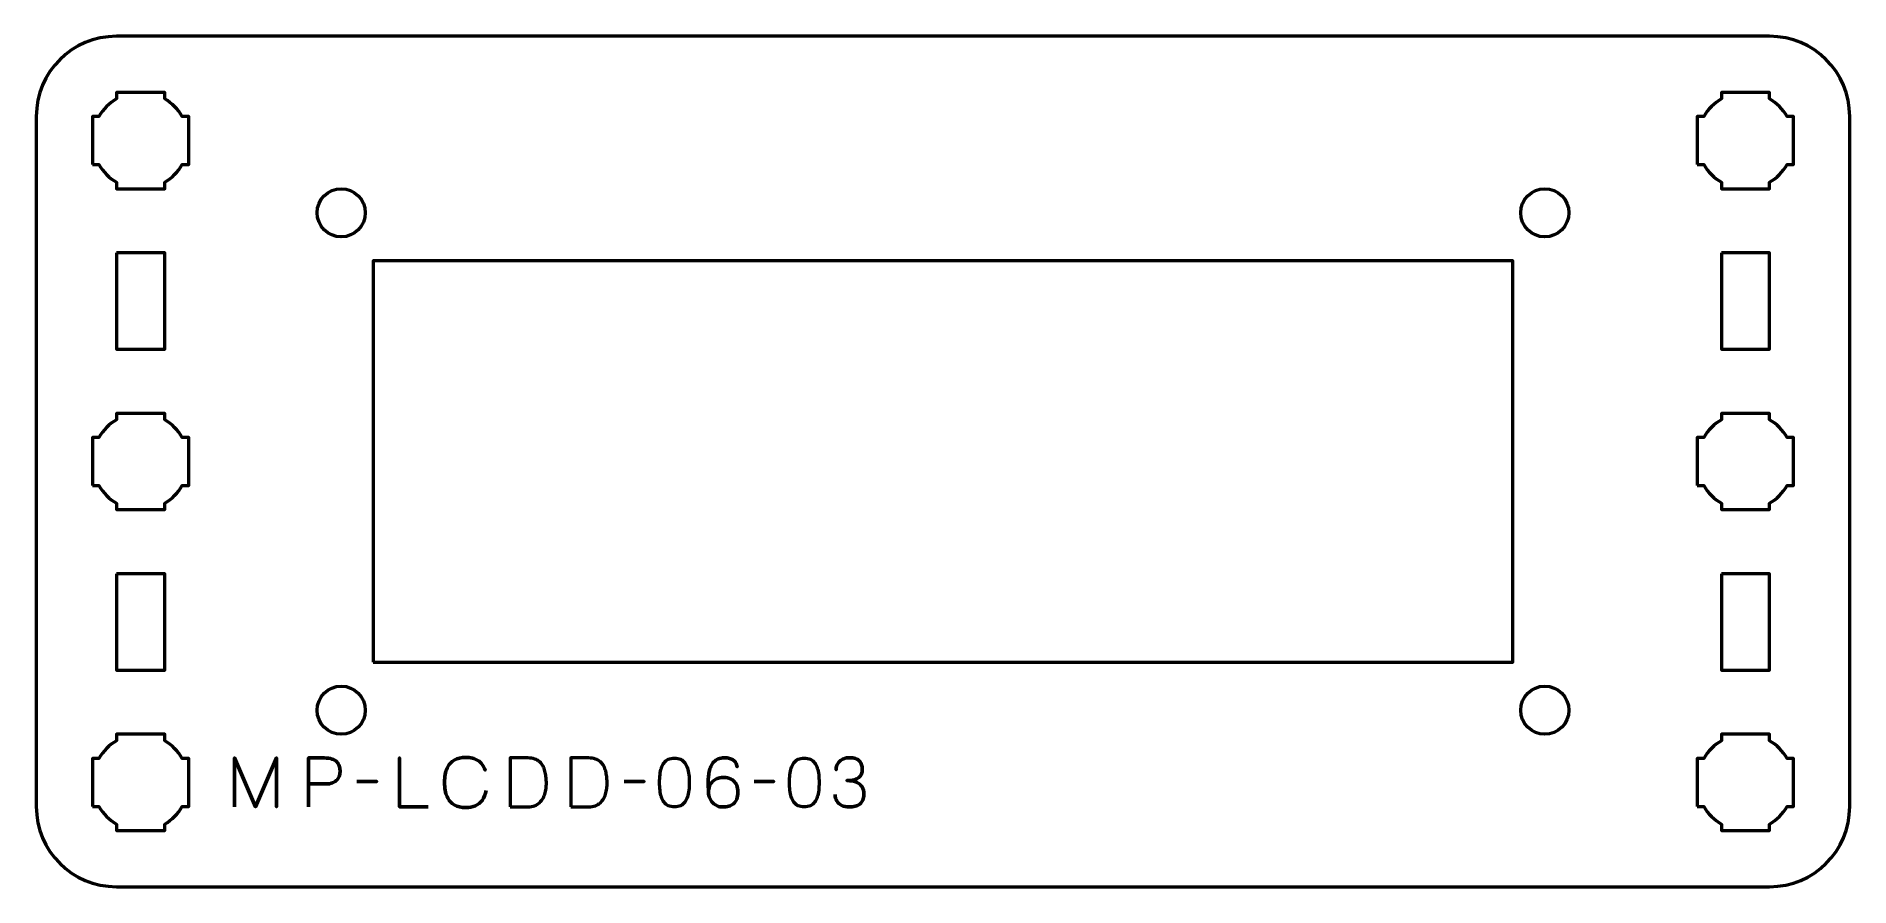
# Model space of a CAD drawing. Header units: centimetres. Extents: x -16.2 to -4.8, y -17.5 to -12.2.
import ezdxf

# ---------------------------------------------------------------- set-up
doc = ezdxf.new("R2010")
doc.units = ezdxf.units.CM
doc.header["$MEASUREMENT"] = 0
doc.layers.add('Layer 1', color=7, linetype='Continuous')

msp = doc.modelspace()

# ---------------------------------------------------------------- linework, layer by layer
at = {"layer": 'Layer 1', "color": 250, "lineweight": 53}
msp.add_lwpolyline([(-14.05002, -16.10001), (-6.95002, -16.10001), (-6.95002, -13.60001), (-14.05002, -13.60001), (-14.05002, -16.10001)], close=True, dxfattribs=at)
for centre in [(-14.25, -13.3), (-14.25, -13.3), (-6.75, -13.3), (-14.25, -16.4), (-14.25, -16.4), (-6.75, -16.4)]:
    msp.add_ellipse(centre, major_axis=(0, 0.15), ratio=1, dxfattribs=at)
at = {"layer": 'Layer 1', "lineweight": 53}
for points, knots in [([(-15.64992, -12.19997), (-15.64992, -12.19997), (-5.34994, -12.19997), (-5.34994, -12.19997), (-5.34994, -12.19997), (-5.07294, -12.19997), (-4.84998, -12.42306), (-4.84998, -12.70006), (-4.84998, -12.70006), (-4.84998, -12.70006), (-4.84998, -16.99993), (-4.84998, -16.99993), (-4.84998, -16.99993), (-4.84998, -17.27707), (-5.07294, -17.50003), (-5.34994, -17.50003), (-5.34994, -17.50003), (-5.34994, -17.50003), (-15.64992, -17.50003), (-15.64992, -17.50003), (-15.64992, -17.50003), (-15.92692, -17.50003), (-16.15002, -17.27707), (-16.15002, -16.99993), (-16.15002, -16.99993), (-16.15002, -16.99993), (-16.15002, -12.70006), (-16.15002, -12.70006), (-16.15002, -12.70006), (-16.15002, -12.42306), (-15.92692, -12.19997), (-15.64992, -12.19997)], [0, 0, 0, 0, 0.125, 0.125, 0.125, 0.125, 0.25, 0.25, 0.25, 0.25, 0.375, 0.375, 0.375, 0.375, 0.5, 0.5, 0.5, 0.5, 0.625, 0.625, 0.625, 0.625, 0.75, 0.75, 0.75, 0.75, 0.875, 0.875, 0.875, 0.875, 1, 1, 1, 1]), ([(-15.79992, -13.00001), (-15.79992, -13.00001), (-15.79992, -12.85543), (-15.79992, -12.85543), (-15.79992, -12.85543), (-15.79992, -12.85543), (-15.79999, -12.85), (-15.79999, -12.85), (-15.79999, -12.85), (-15.79999, -12.85), (-15.79992, -12.84458), (-15.79992, -12.84458), (-15.79992, -12.84458), (-15.79992, -12.84458), (-15.79992, -12.70001), (-15.79992, -12.70001), (-15.79992, -12.70001), (-15.79992, -12.70001), (-15.75984, -12.70001), (-15.75984, -12.70001), (-15.75984, -12.70001), (-15.73349, -12.65444), (-15.69549, -12.61646), (-15.64992, -12.59011), (-15.64992, -12.59011), (-15.64992, -12.59011), (-15.64992, -12.55001), (-15.64992, -12.55001), (-15.64992, -12.55001), (-15.64992, -12.55001), (-15.50258, -12.55001), (-15.50258, -12.55001), (-15.50258, -12.55001), (-15.50258, -12.55001), (-15.49999, -12.54999), (-15.49999, -12.54999), (-15.49999, -12.54999), (-15.49999, -12.54999), (-15.49739, -12.55001), (-15.49739, -12.55001), (-15.49739, -12.55001), (-15.49739, -12.55001), (-15.34992, -12.55001), (-15.34992, -12.55001), (-15.34992, -12.55001), (-15.34992, -12.55001), (-15.34992, -12.59017), (-15.34992, -12.59017), (-15.34992, -12.59017), (-15.3044, -12.61652), (-15.26644, -12.65448), (-15.24012, -12.70001), (-15.24012, -12.70001), (-15.24012, -12.70001), (-15.19991, -12.70001), (-15.19991, -12.70001), (-15.19991, -12.70001), (-15.19991, -12.70001), (-15.19991, -13.00001), (-15.19991, -13.00001), (-15.19991, -13.00001), (-15.19991, -13.00001), (-15.2401, -13.00001), (-15.2401, -13.00001), (-15.2401, -13.00001), (-15.26642, -13.04555), (-15.30439, -13.08351), (-15.34992, -13.10985), (-15.34992, -13.10985), (-15.34992, -13.10985), (-15.34992, -13.15002), (-15.34992, -13.15002), (-15.34992, -13.15002), (-15.34992, -13.15002), (-15.64992, -13.15002), (-15.64992, -13.15002), (-15.64992, -13.15002), (-15.64992, -13.15002), (-15.64992, -13.1099), (-15.64992, -13.1099), (-15.64992, -13.1099), (-15.6955, -13.08356), (-15.7335, -13.04558), (-15.75986, -13.00001), (-15.75986, -13.00001), (-15.75986, -13.00001), (-15.79992, -13.00001), (-15.79992, -13.00001)], [0, 0, 0, 0, 0.04545455, 0.04545455, 0.04545455, 0.04545455, 0.09090909, 0.09090909, 0.09090909, 0.09090909, 0.13636364, 0.13636364, 0.13636364, 0.13636364, 0.18181818, 0.18181818, 0.18181818, 0.18181818, 0.22727273, 0.22727273, 0.22727273, 0.22727273, 0.27272727, 0.27272727, 0.27272727, 0.27272727, 0.31818182, 0.31818182, 0.31818182, 0.31818182, 0.36363636, 0.36363636, 0.36363636, 0.36363636, 0.40909091, 0.40909091, 0.40909091, 0.40909091, 0.45454545, 0.45454545, 0.45454545, 0.45454545, 0.5, 0.5, 0.5, 0.5, 0.54545455, 0.54545455, 0.54545455, 0.54545455, 0.59090909, 0.59090909, 0.59090909, 0.59090909, 0.63636364, 0.63636364, 0.63636364, 0.63636364, 0.68181818, 0.68181818, 0.68181818, 0.68181818, 0.72727273, 0.72727273, 0.72727273, 0.72727273, 0.77272727, 0.77272727, 0.77272727, 0.77272727, 0.81818182, 0.81818182, 0.81818182, 0.81818182, 0.86363636, 0.86363636, 0.86363636, 0.86363636, 0.90909091, 0.90909091, 0.90909091, 0.90909091, 0.95454545, 0.95454545, 0.95454545, 0.95454545, 1, 1, 1, 1]), ([(-5.79992, -13.00001), (-5.79992, -13.00001), (-5.79992, -12.85543), (-5.79992, -12.85543), (-5.79992, -12.85543), (-5.79992, -12.85543), (-5.79999, -12.85), (-5.79999, -12.85), (-5.79999, -12.85), (-5.79999, -12.85), (-5.79992, -12.84458), (-5.79992, -12.84458), (-5.79992, -12.84458), (-5.79992, -12.84458), (-5.79992, -12.70001), (-5.79992, -12.70001), (-5.79992, -12.70001), (-5.79992, -12.70001), (-5.75984, -12.70001), (-5.75984, -12.70001), (-5.75984, -12.70001), (-5.73349, -12.65444), (-5.69549, -12.61646), (-5.64992, -12.59011), (-5.64992, -12.59011), (-5.64992, -12.59011), (-5.64992, -12.55001), (-5.64992, -12.55001), (-5.64992, -12.55001), (-5.64992, -12.55001), (-5.50258, -12.55001), (-5.50258, -12.55001), (-5.50258, -12.55001), (-5.50258, -12.55001), (-5.49999, -12.54999), (-5.49999, -12.54999), (-5.49999, -12.54999), (-5.49999, -12.54999), (-5.49739, -12.55001), (-5.49739, -12.55001), (-5.49739, -12.55001), (-5.49739, -12.55001), (-5.34992, -12.55001), (-5.34992, -12.55001), (-5.34992, -12.55001), (-5.34992, -12.55001), (-5.34992, -12.59017), (-5.34992, -12.59017), (-5.34992, -12.59017), (-5.3044, -12.61652), (-5.26644, -12.65448), (-5.24012, -12.70001), (-5.24012, -12.70001), (-5.24012, -12.70001), (-5.19991, -12.70001), (-5.19991, -12.70001), (-5.19991, -12.70001), (-5.19991, -12.70001), (-5.19991, -13.00001), (-5.19991, -13.00001), (-5.19991, -13.00001), (-5.19991, -13.00001), (-5.2401, -13.00001), (-5.2401, -13.00001), (-5.2401, -13.00001), (-5.26642, -13.04555), (-5.30439, -13.08351), (-5.34992, -13.10985), (-5.34992, -13.10985), (-5.34992, -13.10985), (-5.34992, -13.15002), (-5.34992, -13.15002), (-5.34992, -13.15002), (-5.34992, -13.15002), (-5.64992, -13.15002), (-5.64992, -13.15002), (-5.64992, -13.15002), (-5.64992, -13.15002), (-5.64992, -13.1099), (-5.64992, -13.1099), (-5.64992, -13.1099), (-5.6955, -13.08356), (-5.7335, -13.04558), (-5.75986, -13.00001), (-5.75986, -13.00001), (-5.75986, -13.00001), (-5.79992, -13.00001), (-5.79992, -13.00001)], [0, 0, 0, 0, 0.04545455, 0.04545455, 0.04545455, 0.04545455, 0.09090909, 0.09090909, 0.09090909, 0.09090909, 0.13636364, 0.13636364, 0.13636364, 0.13636364, 0.18181818, 0.18181818, 0.18181818, 0.18181818, 0.22727273, 0.22727273, 0.22727273, 0.22727273, 0.27272727, 0.27272727, 0.27272727, 0.27272727, 0.31818182, 0.31818182, 0.31818182, 0.31818182, 0.36363636, 0.36363636, 0.36363636, 0.36363636, 0.40909091, 0.40909091, 0.40909091, 0.40909091, 0.45454545, 0.45454545, 0.45454545, 0.45454545, 0.5, 0.5, 0.5, 0.5, 0.54545455, 0.54545455, 0.54545455, 0.54545455, 0.59090909, 0.59090909, 0.59090909, 0.59090909, 0.63636364, 0.63636364, 0.63636364, 0.63636364, 0.68181818, 0.68181818, 0.68181818, 0.68181818, 0.72727273, 0.72727273, 0.72727273, 0.72727273, 0.77272727, 0.77272727, 0.77272727, 0.77272727, 0.81818182, 0.81818182, 0.81818182, 0.81818182, 0.86363636, 0.86363636, 0.86363636, 0.86363636, 0.90909091, 0.90909091, 0.90909091, 0.90909091, 0.95454545, 0.95454545, 0.95454545, 0.95454545, 1, 1, 1, 1]), ([(-15.64992, -13.55001), (-15.64992, -13.55001), (-15.34992, -13.55001), (-15.34992, -13.55001), (-15.34992, -13.55001), (-15.34992, -13.55001), (-15.34992, -14.15002), (-15.34992, -14.15002), (-15.34992, -14.15002), (-15.34992, -14.15002), (-15.64992, -14.15002), (-15.64992, -14.15002), (-15.64992, -14.15002), (-15.64992, -14.15002), (-15.64992, -13.55001), (-15.64992, -13.55001)], [0, 0, 0, 0, 0.25, 0.25, 0.25, 0.25, 0.5, 0.5, 0.5, 0.5, 0.75, 0.75, 0.75, 0.75, 1, 1, 1, 1]), ([(-5.64991, -13.55001), (-5.64991, -13.55001), (-5.3499, -13.55001), (-5.3499, -13.55001), (-5.3499, -13.55001), (-5.3499, -13.55001), (-5.3499, -14.15002), (-5.3499, -14.15002), (-5.3499, -14.15002), (-5.3499, -14.15002), (-5.64991, -14.15002), (-5.64991, -14.15002), (-5.64991, -14.15002), (-5.64991, -14.15002), (-5.64991, -13.55001), (-5.64991, -13.55001)], [0, 0, 0, 0, 0.25, 0.25, 0.25, 0.25, 0.5, 0.5, 0.5, 0.5, 0.75, 0.75, 0.75, 0.75, 1, 1, 1, 1]), ([(-15.79992, -15.00001), (-15.79992, -15.00001), (-15.79992, -14.85543), (-15.79992, -14.85543), (-15.79992, -14.85543), (-15.79992, -14.85543), (-15.79999, -14.85), (-15.79999, -14.85), (-15.79999, -14.85), (-15.79999, -14.85), (-15.79992, -14.84458), (-15.79992, -14.84458), (-15.79992, -14.84458), (-15.79992, -14.84458), (-15.79992, -14.70001), (-15.79992, -14.70001), (-15.79992, -14.70001), (-15.79992, -14.70001), (-15.75984, -14.70001), (-15.75984, -14.70001), (-15.75984, -14.70001), (-15.73349, -14.65444), (-15.69549, -14.61646), (-15.64992, -14.59011), (-15.64992, -14.59011), (-15.64992, -14.59011), (-15.64992, -14.55001), (-15.64992, -14.55001), (-15.64992, -14.55001), (-15.64992, -14.55001), (-15.50258, -14.55001), (-15.50258, -14.55001), (-15.50258, -14.55001), (-15.50258, -14.55001), (-15.49999, -14.54999), (-15.49999, -14.54999), (-15.49999, -14.54999), (-15.49999, -14.54999), (-15.49739, -14.55001), (-15.49739, -14.55001), (-15.49739, -14.55001), (-15.49739, -14.55001), (-15.34992, -14.55001), (-15.34992, -14.55001), (-15.34992, -14.55001), (-15.34992, -14.55001), (-15.34992, -14.59017), (-15.34992, -14.59017), (-15.34992, -14.59017), (-15.3044, -14.61652), (-15.26644, -14.65448), (-15.24012, -14.70001), (-15.24012, -14.70001), (-15.24012, -14.70001), (-15.19991, -14.70001), (-15.19991, -14.70001), (-15.19991, -14.70001), (-15.19991, -14.70001), (-15.19991, -15.00001), (-15.19991, -15.00001), (-15.19991, -15.00001), (-15.19991, -15.00001), (-15.2401, -15.00001), (-15.2401, -15.00001), (-15.2401, -15.00001), (-15.26642, -15.04555), (-15.30439, -15.08351), (-15.34992, -15.10985), (-15.34992, -15.10985), (-15.34992, -15.10985), (-15.34992, -15.15002), (-15.34992, -15.15002), (-15.34992, -15.15002), (-15.34992, -15.15002), (-15.64992, -15.15002), (-15.64992, -15.15002), (-15.64992, -15.15002), (-15.64992, -15.15002), (-15.64992, -15.1099), (-15.64992, -15.1099), (-15.64992, -15.1099), (-15.6955, -15.08356), (-15.7335, -15.04558), (-15.75986, -15.00001), (-15.75986, -15.00001), (-15.75986, -15.00001), (-15.79992, -15.00001), (-15.79992, -15.00001)], [0, 0, 0, 0, 0.04545455, 0.04545455, 0.04545455, 0.04545455, 0.09090909, 0.09090909, 0.09090909, 0.09090909, 0.13636364, 0.13636364, 0.13636364, 0.13636364, 0.18181818, 0.18181818, 0.18181818, 0.18181818, 0.22727273, 0.22727273, 0.22727273, 0.22727273, 0.27272727, 0.27272727, 0.27272727, 0.27272727, 0.31818182, 0.31818182, 0.31818182, 0.31818182, 0.36363636, 0.36363636, 0.36363636, 0.36363636, 0.40909091, 0.40909091, 0.40909091, 0.40909091, 0.45454545, 0.45454545, 0.45454545, 0.45454545, 0.5, 0.5, 0.5, 0.5, 0.54545455, 0.54545455, 0.54545455, 0.54545455, 0.59090909, 0.59090909, 0.59090909, 0.59090909, 0.63636364, 0.63636364, 0.63636364, 0.63636364, 0.68181818, 0.68181818, 0.68181818, 0.68181818, 0.72727273, 0.72727273, 0.72727273, 0.72727273, 0.77272727, 0.77272727, 0.77272727, 0.77272727, 0.81818182, 0.81818182, 0.81818182, 0.81818182, 0.86363636, 0.86363636, 0.86363636, 0.86363636, 0.90909091, 0.90909091, 0.90909091, 0.90909091, 0.95454545, 0.95454545, 0.95454545, 0.95454545, 1, 1, 1, 1]), ([(-5.79992, -15.00001), (-5.79992, -15.00001), (-5.79992, -14.85543), (-5.79992, -14.85543), (-5.79992, -14.85543), (-5.79992, -14.85543), (-5.79999, -14.85), (-5.79999, -14.85), (-5.79999, -14.85), (-5.79999, -14.85), (-5.79992, -14.84458), (-5.79992, -14.84458), (-5.79992, -14.84458), (-5.79992, -14.84458), (-5.79992, -14.70001), (-5.79992, -14.70001), (-5.79992, -14.70001), (-5.79992, -14.70001), (-5.75984, -14.70001), (-5.75984, -14.70001), (-5.75984, -14.70001), (-5.73349, -14.65444), (-5.69549, -14.61646), (-5.64992, -14.59011), (-5.64992, -14.59011), (-5.64992, -14.59011), (-5.64992, -14.55001), (-5.64992, -14.55001), (-5.64992, -14.55001), (-5.64992, -14.55001), (-5.50258, -14.55001), (-5.50258, -14.55001), (-5.50258, -14.55001), (-5.50258, -14.55001), (-5.49999, -14.54999), (-5.49999, -14.54999), (-5.49999, -14.54999), (-5.49999, -14.54999), (-5.49739, -14.55001), (-5.49739, -14.55001), (-5.49739, -14.55001), (-5.49739, -14.55001), (-5.34992, -14.55001), (-5.34992, -14.55001), (-5.34992, -14.55001), (-5.34992, -14.55001), (-5.34992, -14.59017), (-5.34992, -14.59017), (-5.34992, -14.59017), (-5.3044, -14.61652), (-5.26644, -14.65448), (-5.24012, -14.70001), (-5.24012, -14.70001), (-5.24012, -14.70001), (-5.19991, -14.70001), (-5.19991, -14.70001), (-5.19991, -14.70001), (-5.19991, -14.70001), (-5.19991, -15.00001), (-5.19991, -15.00001), (-5.19991, -15.00001), (-5.19991, -15.00001), (-5.2401, -15.00001), (-5.2401, -15.00001), (-5.2401, -15.00001), (-5.26642, -15.04555), (-5.30439, -15.08351), (-5.34992, -15.10985), (-5.34992, -15.10985), (-5.34992, -15.10985), (-5.34992, -15.15002), (-5.34992, -15.15002), (-5.34992, -15.15002), (-5.34992, -15.15002), (-5.64992, -15.15002), (-5.64992, -15.15002), (-5.64992, -15.15002), (-5.64992, -15.15002), (-5.64992, -15.1099), (-5.64992, -15.1099), (-5.64992, -15.1099), (-5.6955, -15.08356), (-5.7335, -15.04558), (-5.75986, -15.00001), (-5.75986, -15.00001), (-5.75986, -15.00001), (-5.79992, -15.00001), (-5.79992, -15.00001)], [0, 0, 0, 0, 0.04545455, 0.04545455, 0.04545455, 0.04545455, 0.09090909, 0.09090909, 0.09090909, 0.09090909, 0.13636364, 0.13636364, 0.13636364, 0.13636364, 0.18181818, 0.18181818, 0.18181818, 0.18181818, 0.22727273, 0.22727273, 0.22727273, 0.22727273, 0.27272727, 0.27272727, 0.27272727, 0.27272727, 0.31818182, 0.31818182, 0.31818182, 0.31818182, 0.36363636, 0.36363636, 0.36363636, 0.36363636, 0.40909091, 0.40909091, 0.40909091, 0.40909091, 0.45454545, 0.45454545, 0.45454545, 0.45454545, 0.5, 0.5, 0.5, 0.5, 0.54545455, 0.54545455, 0.54545455, 0.54545455, 0.59090909, 0.59090909, 0.59090909, 0.59090909, 0.63636364, 0.63636364, 0.63636364, 0.63636364, 0.68181818, 0.68181818, 0.68181818, 0.68181818, 0.72727273, 0.72727273, 0.72727273, 0.72727273, 0.77272727, 0.77272727, 0.77272727, 0.77272727, 0.81818182, 0.81818182, 0.81818182, 0.81818182, 0.86363636, 0.86363636, 0.86363636, 0.86363636, 0.90909091, 0.90909091, 0.90909091, 0.90909091, 0.95454545, 0.95454545, 0.95454545, 0.95454545, 1, 1, 1, 1]), ([(-15.64992, -15.54998), (-15.64992, -15.54998), (-15.34992, -15.54998), (-15.34992, -15.54998), (-15.34992, -15.54998), (-15.34992, -15.54998), (-15.34992, -16.14998), (-15.34992, -16.14998), (-15.34992, -16.14998), (-15.34992, -16.14998), (-15.64992, -16.14998), (-15.64992, -16.14998), (-15.64992, -16.14998), (-15.64992, -16.14998), (-15.64992, -15.54998), (-15.64992, -15.54998)], [0, 0, 0, 0, 0.25, 0.25, 0.25, 0.25, 0.5, 0.5, 0.5, 0.5, 0.75, 0.75, 0.75, 0.75, 1, 1, 1, 1]), ([(-5.64991, -15.54998), (-5.64991, -15.54998), (-5.3499, -15.54998), (-5.3499, -15.54998), (-5.3499, -15.54998), (-5.3499, -15.54998), (-5.3499, -16.14998), (-5.3499, -16.14998), (-5.3499, -16.14998), (-5.3499, -16.14998), (-5.64991, -16.14998), (-5.64991, -16.14998), (-5.64991, -16.14998), (-5.64991, -16.14998), (-5.64991, -15.54998), (-5.64991, -15.54998)], [0, 0, 0, 0, 0.25, 0.25, 0.25, 0.25, 0.5, 0.5, 0.5, 0.5, 0.75, 0.75, 0.75, 0.75, 1, 1, 1, 1]), ([(-15.79992, -17.00001), (-15.79992, -17.00001), (-15.79992, -16.85543), (-15.79992, -16.85543), (-15.79992, -16.85543), (-15.79992, -16.85543), (-15.79999, -16.85), (-15.79999, -16.85), (-15.79999, -16.85), (-15.79999, -16.85), (-15.79992, -16.84458), (-15.79992, -16.84458), (-15.79992, -16.84458), (-15.79992, -16.84458), (-15.79992, -16.70001), (-15.79992, -16.70001), (-15.79992, -16.70001), (-15.79992, -16.70001), (-15.75984, -16.70001), (-15.75984, -16.70001), (-15.75984, -16.70001), (-15.73349, -16.65444), (-15.69549, -16.61646), (-15.64992, -16.59011), (-15.64992, -16.59011), (-15.64992, -16.59011), (-15.64992, -16.55001), (-15.64992, -16.55001), (-15.64992, -16.55001), (-15.64992, -16.55001), (-15.50258, -16.55001), (-15.50258, -16.55001), (-15.50258, -16.55001), (-15.50258, -16.55001), (-15.49999, -16.54999), (-15.49999, -16.54999), (-15.49999, -16.54999), (-15.49999, -16.54999), (-15.49739, -16.55001), (-15.49739, -16.55001), (-15.49739, -16.55001), (-15.49739, -16.55001), (-15.34992, -16.55001), (-15.34992, -16.55001), (-15.34992, -16.55001), (-15.34992, -16.55001), (-15.34992, -16.59017), (-15.34992, -16.59017), (-15.34992, -16.59017), (-15.3044, -16.61652), (-15.26644, -16.65448), (-15.24012, -16.70001), (-15.24012, -16.70001), (-15.24012, -16.70001), (-15.19991, -16.70001), (-15.19991, -16.70001), (-15.19991, -16.70001), (-15.19991, -16.70001), (-15.19991, -17.00001), (-15.19991, -17.00001), (-15.19991, -17.00001), (-15.19991, -17.00001), (-15.2401, -17.00001), (-15.2401, -17.00001), (-15.2401, -17.00001), (-15.26642, -17.04555), (-15.30439, -17.08351), (-15.34992, -17.10985), (-15.34992, -17.10985), (-15.34992, -17.10985), (-15.34992, -17.15002), (-15.34992, -17.15002), (-15.34992, -17.15002), (-15.34992, -17.15002), (-15.64992, -17.15002), (-15.64992, -17.15002), (-15.64992, -17.15002), (-15.64992, -17.15002), (-15.64992, -17.1099), (-15.64992, -17.1099), (-15.64992, -17.1099), (-15.6955, -17.08356), (-15.7335, -17.04558), (-15.75986, -17.00001), (-15.75986, -17.00001), (-15.75986, -17.00001), (-15.79992, -17.00001), (-15.79992, -17.00001)], [0, 0, 0, 0, 0.04545455, 0.04545455, 0.04545455, 0.04545455, 0.09090909, 0.09090909, 0.09090909, 0.09090909, 0.13636364, 0.13636364, 0.13636364, 0.13636364, 0.18181818, 0.18181818, 0.18181818, 0.18181818, 0.22727273, 0.22727273, 0.22727273, 0.22727273, 0.27272727, 0.27272727, 0.27272727, 0.27272727, 0.31818182, 0.31818182, 0.31818182, 0.31818182, 0.36363636, 0.36363636, 0.36363636, 0.36363636, 0.40909091, 0.40909091, 0.40909091, 0.40909091, 0.45454545, 0.45454545, 0.45454545, 0.45454545, 0.5, 0.5, 0.5, 0.5, 0.54545455, 0.54545455, 0.54545455, 0.54545455, 0.59090909, 0.59090909, 0.59090909, 0.59090909, 0.63636364, 0.63636364, 0.63636364, 0.63636364, 0.68181818, 0.68181818, 0.68181818, 0.68181818, 0.72727273, 0.72727273, 0.72727273, 0.72727273, 0.77272727, 0.77272727, 0.77272727, 0.77272727, 0.81818182, 0.81818182, 0.81818182, 0.81818182, 0.86363636, 0.86363636, 0.86363636, 0.86363636, 0.90909091, 0.90909091, 0.90909091, 0.90909091, 0.95454545, 0.95454545, 0.95454545, 0.95454545, 1, 1, 1, 1]), ([(-5.79992, -17.00001), (-5.79992, -17.00001), (-5.79992, -16.85543), (-5.79992, -16.85543), (-5.79992, -16.85543), (-5.79992, -16.85543), (-5.79999, -16.85), (-5.79999, -16.85), (-5.79999, -16.85), (-5.79999, -16.85), (-5.79992, -16.84458), (-5.79992, -16.84458), (-5.79992, -16.84458), (-5.79992, -16.84458), (-5.79992, -16.70001), (-5.79992, -16.70001), (-5.79992, -16.70001), (-5.79992, -16.70001), (-5.75984, -16.70001), (-5.75984, -16.70001), (-5.75984, -16.70001), (-5.73349, -16.65444), (-5.69549, -16.61646), (-5.64992, -16.59011), (-5.64992, -16.59011), (-5.64992, -16.59011), (-5.64992, -16.55001), (-5.64992, -16.55001), (-5.64992, -16.55001), (-5.64992, -16.55001), (-5.50258, -16.55001), (-5.50258, -16.55001), (-5.50258, -16.55001), (-5.50258, -16.55001), (-5.49999, -16.54999), (-5.49999, -16.54999), (-5.49999, -16.54999), (-5.49999, -16.54999), (-5.49739, -16.55001), (-5.49739, -16.55001), (-5.49739, -16.55001), (-5.49739, -16.55001), (-5.34992, -16.55001), (-5.34992, -16.55001), (-5.34992, -16.55001), (-5.34992, -16.55001), (-5.34992, -16.59017), (-5.34992, -16.59017), (-5.34992, -16.59017), (-5.3044, -16.61652), (-5.26644, -16.65448), (-5.24012, -16.70001), (-5.24012, -16.70001), (-5.24012, -16.70001), (-5.19991, -16.70001), (-5.19991, -16.70001), (-5.19991, -16.70001), (-5.19991, -16.70001), (-5.19991, -17.00001), (-5.19991, -17.00001), (-5.19991, -17.00001), (-5.19991, -17.00001), (-5.2401, -17.00001), (-5.2401, -17.00001), (-5.2401, -17.00001), (-5.26642, -17.04555), (-5.30439, -17.08351), (-5.34992, -17.10985), (-5.34992, -17.10985), (-5.34992, -17.10985), (-5.34992, -17.15002), (-5.34992, -17.15002), (-5.34992, -17.15002), (-5.34992, -17.15002), (-5.64992, -17.15002), (-5.64992, -17.15002), (-5.64992, -17.15002), (-5.64992, -17.15002), (-5.64992, -17.1099), (-5.64992, -17.1099), (-5.64992, -17.1099), (-5.6955, -17.08356), (-5.7335, -17.04558), (-5.75986, -17.00001), (-5.75986, -17.00001), (-5.75986, -17.00001), (-5.79992, -17.00001), (-5.79992, -17.00001)], [0, 0, 0, 0, 0.04545455, 0.04545455, 0.04545455, 0.04545455, 0.09090909, 0.09090909, 0.09090909, 0.09090909, 0.13636364, 0.13636364, 0.13636364, 0.13636364, 0.18181818, 0.18181818, 0.18181818, 0.18181818, 0.22727273, 0.22727273, 0.22727273, 0.22727273, 0.27272727, 0.27272727, 0.27272727, 0.27272727, 0.31818182, 0.31818182, 0.31818182, 0.31818182, 0.36363636, 0.36363636, 0.36363636, 0.36363636, 0.40909091, 0.40909091, 0.40909091, 0.40909091, 0.45454545, 0.45454545, 0.45454545, 0.45454545, 0.5, 0.5, 0.5, 0.5, 0.54545455, 0.54545455, 0.54545455, 0.54545455, 0.59090909, 0.59090909, 0.59090909, 0.59090909, 0.63636364, 0.63636364, 0.63636364, 0.63636364, 0.68181818, 0.68181818, 0.68181818, 0.68181818, 0.72727273, 0.72727273, 0.72727273, 0.72727273, 0.77272727, 0.77272727, 0.77272727, 0.77272727, 0.81818182, 0.81818182, 0.81818182, 0.81818182, 0.86363636, 0.86363636, 0.86363636, 0.86363636, 0.90909091, 0.90909091, 0.90909091, 0.90909091, 0.95454545, 0.95454545, 0.95454545, 0.95454545, 1, 1, 1, 1])]:
    msp.add_open_spline(points, degree=3, knots=knots, dxfattribs=at)
at = {"layer": 'Layer 1', "color": 202, "lineweight": 53}
for points, knots in [([(-14.91538, -17.00282), (-14.91538, -17.00282), (-14.91538, -16.6976), (-14.91538, -16.6976), (-14.91538, -16.6976), (-14.91538, -16.6976), (-14.78415, -17.00282), (-14.78415, -17.00282), (-14.78415, -17.00282), (-14.78415, -17.00282), (-14.65249, -16.6976), (-14.65249, -16.6976), (-14.65249, -16.6976), (-14.65249, -16.6976), (-14.65249, -17.00282), (-14.65249, -17.00282), (-14.65249, -17.00282), (-14.65249, -17.00282), (-14.65249, -16.6976), (-14.65249, -16.6976), (-14.65249, -16.6976), (-14.65249, -16.6976), (-14.78415, -17.00282), (-14.78415, -17.00282), (-14.78415, -17.00282), (-14.78415, -17.00282), (-14.91538, -16.6976), (-14.91538, -16.6976), (-14.91538, -16.6976), (-14.91538, -16.6976), (-14.91538, -17.00282), (-14.91538, -17.00282)], [0, 0, 0, 0, 0.125, 0.125, 0.125, 0.125, 0.25, 0.25, 0.25, 0.25, 0.375, 0.375, 0.375, 0.375, 0.5, 0.5, 0.5, 0.5, 0.625, 0.625, 0.625, 0.625, 0.75, 0.75, 0.75, 0.75, 0.875, 0.875, 0.875, 0.875, 1, 1, 1, 1]), ([(-14.45268, -17.00282), (-14.45268, -17.00282), (-14.45268, -16.6976), (-14.45268, -16.6976), (-14.45268, -16.6976), (-14.45268, -16.6976), (-14.35531, -16.6976), (-14.35531, -16.6976), (-14.35531, -16.6976), (-14.33584, -16.69767), (-14.31983, -16.69986), (-14.3072, -16.70409), (-14.3072, -16.70409), (-14.29464, -16.70825), (-14.28476, -16.71404), (-14.27763, -16.72138), (-14.27763, -16.72138), (-14.27051, -16.72864), (-14.26543, -16.73697), (-14.26232, -16.74635), (-14.26232, -16.74635), (-14.25929, -16.75574), (-14.25753, -16.76554), (-14.2571, -16.77592), (-14.2571, -16.77592), (-14.25661, -16.78629), (-14.25781, -16.79645), (-14.26063, -16.80632), (-14.26063, -16.80632), (-14.26352, -16.8162), (-14.26839, -16.82516), (-14.27538, -16.83321), (-14.27538, -16.83321), (-14.28229, -16.84125), (-14.29167, -16.84767), (-14.30346, -16.8524), (-14.30346, -16.8524), (-14.31524, -16.85719), (-14.32984, -16.85959), (-14.34727, -16.85973), (-14.34727, -16.85973), (-14.34727, -16.85973), (-14.45268, -16.85973), (-14.45268, -16.85973), (-14.45268, -16.85973), (-14.45268, -16.85973), (-14.34727, -16.85973), (-14.34727, -16.85973), (-14.34727, -16.85973), (-14.3302, -16.85959), (-14.31573, -16.85719), (-14.30402, -16.8524), (-14.30402, -16.8524), (-14.29224, -16.84767), (-14.28285, -16.84125), (-14.2758, -16.83321), (-14.2758, -16.83321), (-14.26881, -16.82516), (-14.2638, -16.8162), (-14.26084, -16.80632), (-14.26084, -16.80632), (-14.25788, -16.79645), (-14.25661, -16.78629), (-14.2571, -16.77592), (-14.2571, -16.77592), (-14.25753, -16.76554), (-14.25929, -16.75574), (-14.26246, -16.74635), (-14.26246, -16.74635), (-14.26557, -16.73697), (-14.27079, -16.72864), (-14.27792, -16.72138), (-14.27792, -16.72138), (-14.28511, -16.71404), (-14.29499, -16.70825), (-14.30755, -16.70409), (-14.30755, -16.70409), (-14.32018, -16.69986), (-14.33605, -16.69767), (-14.35531, -16.6976), (-14.35531, -16.6976), (-14.35531, -16.6976), (-14.45268, -16.6976), (-14.45268, -16.6976), (-14.45268, -16.6976), (-14.45268, -16.6976), (-14.45268, -17.00282), (-14.45268, -17.00282)], [0, 0, 0, 0, 0.04545455, 0.04545455, 0.04545455, 0.04545455, 0.09090909, 0.09090909, 0.09090909, 0.09090909, 0.13636364, 0.13636364, 0.13636364, 0.13636364, 0.18181818, 0.18181818, 0.18181818, 0.18181818, 0.22727273, 0.22727273, 0.22727273, 0.22727273, 0.27272727, 0.27272727, 0.27272727, 0.27272727, 0.31818182, 0.31818182, 0.31818182, 0.31818182, 0.36363636, 0.36363636, 0.36363636, 0.36363636, 0.40909091, 0.40909091, 0.40909091, 0.40909091, 0.45454545, 0.45454545, 0.45454545, 0.45454545, 0.5, 0.5, 0.5, 0.5, 0.54545455, 0.54545455, 0.54545455, 0.54545455, 0.59090909, 0.59090909, 0.59090909, 0.59090909, 0.63636364, 0.63636364, 0.63636364, 0.63636364, 0.68181818, 0.68181818, 0.68181818, 0.68181818, 0.72727273, 0.72727273, 0.72727273, 0.72727273, 0.77272727, 0.77272727, 0.77272727, 0.77272727, 0.81818182, 0.81818182, 0.81818182, 0.81818182, 0.86363636, 0.86363636, 0.86363636, 0.86363636, 0.90909091, 0.90909091, 0.90909091, 0.90909091, 0.95454545, 0.95454545, 0.95454545, 0.95454545, 1, 1, 1, 1]), ([(-13.70805, -17.00282), (-13.70805, -17.00282), (-13.88627, -17.00282), (-13.88627, -17.00282), (-13.88627, -17.00282), (-13.88627, -17.00282), (-13.88627, -16.6976), (-13.88627, -16.6976), (-13.88627, -16.6976), (-13.88627, -16.6976), (-13.88627, -17.00282), (-13.88627, -17.00282), (-13.88627, -17.00282), (-13.88627, -17.00282), (-13.70805, -17.00282), (-13.70805, -17.00282)], [0, 0, 0, 0, 0.25, 0.25, 0.25, 0.25, 0.5, 0.5, 0.5, 0.5, 0.75, 0.75, 0.75, 0.75, 1, 1, 1, 1]), ([(-13.34695, -16.90037), (-13.35147, -16.92457), (-13.35937, -16.94454), (-13.37045, -16.9602), (-13.37045, -16.9602), (-13.38159, -16.9758), (-13.39585, -16.98737), (-13.4132, -16.99492), (-13.4132, -16.99492), (-13.43049, -17.00247), (-13.45081, -17.00628), (-13.47395, -17.00621), (-13.47395, -17.00621), (-13.5021, -17.00628), (-13.52602, -17.00084), (-13.54564, -16.98977), (-13.54564, -16.98977), (-13.56525, -16.97876), (-13.58021, -16.96176), (-13.59051, -16.93869), (-13.59051, -16.93869), (-13.60081, -16.91561), (-13.60596, -16.88605), (-13.60603, -16.85), (-13.60603, -16.85), (-13.60596, -16.81409), (-13.60081, -16.78459), (-13.59051, -16.76152), (-13.59051, -16.76152), (-13.58021, -16.73845), (-13.56525, -16.72138), (-13.54564, -16.7103), (-13.54564, -16.7103), (-13.52602, -16.69922), (-13.5021, -16.69372), (-13.47395, -16.69379), (-13.47395, -16.69379), (-13.44382, -16.69372), (-13.41857, -16.70014), (-13.39825, -16.71305), (-13.39825, -16.71305), (-13.378, -16.72596), (-13.36311, -16.74593), (-13.35373, -16.77295), (-13.35373, -16.77295), (-13.36311, -16.74593), (-13.378, -16.72596), (-13.39825, -16.71305), (-13.39825, -16.71305), (-13.41857, -16.70014), (-13.44382, -16.69372), (-13.47395, -16.69379), (-13.47395, -16.69379), (-13.5021, -16.69372), (-13.52602, -16.69922), (-13.54564, -16.7103), (-13.54564, -16.7103), (-13.56525, -16.72138), (-13.58021, -16.73845), (-13.59051, -16.76152), (-13.59051, -16.76152), (-13.60081, -16.78459), (-13.60596, -16.81409), (-13.60603, -16.85), (-13.60603, -16.85), (-13.60596, -16.88605), (-13.60081, -16.91561), (-13.59051, -16.93869), (-13.59051, -16.93869), (-13.58021, -16.96176), (-13.56525, -16.97876), (-13.54564, -16.98977), (-13.54564, -16.98977), (-13.52602, -17.00084), (-13.5021, -17.00628), (-13.47395, -17.00621), (-13.47395, -17.00621), (-13.45081, -17.00628), (-13.43049, -17.00247), (-13.4132, -16.99492), (-13.4132, -16.99492), (-13.39585, -16.98737), (-13.38159, -16.9758), (-13.37045, -16.9602), (-13.37045, -16.9602), (-13.35937, -16.94454), (-13.35147, -16.92457), (-13.34695, -16.90037)], [0, 0, 0, 0, 0.04545455, 0.04545455, 0.04545455, 0.04545455, 0.09090909, 0.09090909, 0.09090909, 0.09090909, 0.13636364, 0.13636364, 0.13636364, 0.13636364, 0.18181818, 0.18181818, 0.18181818, 0.18181818, 0.22727273, 0.22727273, 0.22727273, 0.22727273, 0.27272727, 0.27272727, 0.27272727, 0.27272727, 0.31818182, 0.31818182, 0.31818182, 0.31818182, 0.36363636, 0.36363636, 0.36363636, 0.36363636, 0.40909091, 0.40909091, 0.40909091, 0.40909091, 0.45454545, 0.45454545, 0.45454545, 0.45454545, 0.5, 0.5, 0.5, 0.5, 0.54545455, 0.54545455, 0.54545455, 0.54545455, 0.59090909, 0.59090909, 0.59090909, 0.59090909, 0.63636364, 0.63636364, 0.63636364, 0.63636364, 0.68181818, 0.68181818, 0.68181818, 0.68181818, 0.72727273, 0.72727273, 0.72727273, 0.72727273, 0.77272727, 0.77272727, 0.77272727, 0.77272727, 0.81818182, 0.81818182, 0.81818182, 0.81818182, 0.86363636, 0.86363636, 0.86363636, 0.86363636, 0.90909091, 0.90909091, 0.90909091, 0.90909091, 0.95454545, 0.95454545, 0.95454545, 0.95454545, 1, 1, 1, 1]), ([(-13.19709, -17.00282), (-13.19709, -17.00282), (-13.19709, -16.6976), (-13.19709, -16.6976), (-13.19709, -16.6976), (-13.19709, -16.6976), (-13.08702, -16.6976), (-13.08702, -16.6976), (-13.08702, -16.6976), (-13.0703, -16.69767), (-13.05584, -16.69986), (-13.04363, -16.70416), (-13.04363, -16.70416), (-13.0315, -16.70846), (-13.0212, -16.71439), (-13.01287, -16.72187), (-13.01287, -16.72187), (-13.00448, -16.72942), (-12.9977, -16.7381), (-12.99241, -16.74783), (-12.99241, -16.74783), (-12.98712, -16.75764), (-12.98303, -16.76808), (-12.98013, -16.77916), (-12.98013, -16.77916), (-12.97724, -16.79017), (-12.9752, -16.80139), (-12.97393, -16.81274), (-12.97393, -16.81274), (-12.97266, -16.8241), (-12.97181, -16.83511), (-12.97146, -16.84576), (-12.97146, -16.84576), (-12.97096, -16.85642), (-12.97131, -16.86764), (-12.97244, -16.87942), (-12.97244, -16.87942), (-12.97357, -16.8912), (-12.97569, -16.90298), (-12.97886, -16.9147), (-12.97886, -16.9147), (-12.98197, -16.92641), (-12.98641, -16.93756), (-12.99213, -16.94807), (-12.99213, -16.94807), (-12.99777, -16.95865), (-13.00497, -16.96804), (-13.01358, -16.97622), (-13.01358, -16.97622), (-13.02226, -16.98441), (-13.03263, -16.9909), (-13.04476, -16.99562), (-13.04476, -16.99562), (-13.0569, -17.00035), (-13.07101, -17.00275), (-13.08702, -17.00282), (-13.08702, -17.00282), (-13.08702, -17.00282), (-13.19709, -17.00282), (-13.19709, -17.00282)], [0, 0, 0, 0, 0.06666667, 0.06666667, 0.06666667, 0.06666667, 0.13333333, 0.13333333, 0.13333333, 0.13333333, 0.2, 0.2, 0.2, 0.2, 0.26666667, 0.26666667, 0.26666667, 0.26666667, 0.33333333, 0.33333333, 0.33333333, 0.33333333, 0.4, 0.4, 0.4, 0.4, 0.46666667, 0.46666667, 0.46666667, 0.46666667, 0.53333333, 0.53333333, 0.53333333, 0.53333333, 0.6, 0.6, 0.6, 0.6, 0.66666667, 0.66666667, 0.66666667, 0.66666667, 0.73333333, 0.73333333, 0.73333333, 0.73333333, 0.8, 0.8, 0.8, 0.8, 0.86666667, 0.86666667, 0.86666667, 0.86666667, 0.93333333, 0.93333333, 0.93333333, 0.93333333, 1, 1, 1, 1]), ([(-13.19709, -17.00282), (-13.19709, -17.00282), (-13.19709, -16.6976), (-13.19709, -16.6976), (-13.19709, -16.6976), (-13.19709, -16.6976), (-13.08702, -16.6976), (-13.08702, -16.6976), (-13.08702, -16.6976), (-13.0703, -16.69767), (-13.05584, -16.69986), (-13.04363, -16.70416), (-13.04363, -16.70416), (-13.0315, -16.70846), (-13.0212, -16.71439), (-13.01287, -16.72187), (-13.01287, -16.72187), (-13.00448, -16.72942), (-12.9977, -16.7381), (-12.99241, -16.74783), (-12.99241, -16.74783), (-12.98712, -16.75764), (-12.98303, -16.76808), (-12.98013, -16.77916), (-12.98013, -16.77916), (-12.97724, -16.79017), (-12.9752, -16.80139), (-12.97393, -16.81274), (-12.97393, -16.81274), (-12.97266, -16.8241), (-12.97181, -16.83511), (-12.97146, -16.84576), (-12.97146, -16.84576), (-12.97096, -16.85642), (-12.97131, -16.86764), (-12.97244, -16.87942), (-12.97244, -16.87942), (-12.97357, -16.8912), (-12.97569, -16.90298), (-12.97886, -16.9147), (-12.97886, -16.9147), (-12.98197, -16.92641), (-12.98641, -16.93756), (-12.99213, -16.94807), (-12.99213, -16.94807), (-12.99777, -16.95865), (-13.00497, -16.96804), (-13.01358, -16.97622), (-13.01358, -16.97622), (-13.02226, -16.98441), (-13.03263, -16.9909), (-13.04476, -16.99562), (-13.04476, -16.99562), (-13.0569, -17.00035), (-13.07101, -17.00275), (-13.08702, -17.00282), (-13.08702, -17.00282), (-13.08702, -17.00282), (-13.19709, -17.00282), (-13.19709, -17.00282)], [0, 0, 0, 0, 0.06666667, 0.06666667, 0.06666667, 0.06666667, 0.13333333, 0.13333333, 0.13333333, 0.13333333, 0.2, 0.2, 0.2, 0.2, 0.26666667, 0.26666667, 0.26666667, 0.26666667, 0.33333333, 0.33333333, 0.33333333, 0.33333333, 0.4, 0.4, 0.4, 0.4, 0.46666667, 0.46666667, 0.46666667, 0.46666667, 0.53333333, 0.53333333, 0.53333333, 0.53333333, 0.6, 0.6, 0.6, 0.6, 0.66666667, 0.66666667, 0.66666667, 0.66666667, 0.73333333, 0.73333333, 0.73333333, 0.73333333, 0.8, 0.8, 0.8, 0.8, 0.86666667, 0.86666667, 0.86666667, 0.86666667, 0.93333333, 0.93333333, 0.93333333, 0.93333333, 1, 1, 1, 1]), ([(-12.81863, -17.00282), (-12.81863, -17.00282), (-12.81863, -16.6976), (-12.81863, -16.6976), (-12.81863, -16.6976), (-12.81863, -16.6976), (-12.70856, -16.6976), (-12.70856, -16.6976), (-12.70856, -16.6976), (-12.69184, -16.69767), (-12.67738, -16.69986), (-12.66517, -16.70416), (-12.66517, -16.70416), (-12.65304, -16.70846), (-12.64274, -16.71439), (-12.63441, -16.72187), (-12.63441, -16.72187), (-12.62602, -16.72942), (-12.61924, -16.7381), (-12.61395, -16.74783), (-12.61395, -16.74783), (-12.60866, -16.75764), (-12.60457, -16.76808), (-12.60167, -16.77916), (-12.60167, -16.77916), (-12.59878, -16.79017), (-12.59674, -16.80139), (-12.59547, -16.81274), (-12.59547, -16.81274), (-12.5942, -16.8241), (-12.59335, -16.83511), (-12.593, -16.84576), (-12.593, -16.84576), (-12.5925, -16.85642), (-12.59285, -16.86764), (-12.59398, -16.87942), (-12.59398, -16.87942), (-12.59511, -16.8912), (-12.59723, -16.90298), (-12.6004, -16.9147), (-12.6004, -16.9147), (-12.60351, -16.92641), (-12.60795, -16.93756), (-12.61367, -16.94807), (-12.61367, -16.94807), (-12.61931, -16.95865), (-12.62651, -16.96804), (-12.63512, -16.97622), (-12.63512, -16.97622), (-12.6438, -16.98441), (-12.65417, -16.9909), (-12.6663, -16.99562), (-12.6663, -16.99562), (-12.67844, -17.00035), (-12.69255, -17.00275), (-12.70856, -17.00282), (-12.70856, -17.00282), (-12.70856, -17.00282), (-12.81863, -17.00282), (-12.81863, -17.00282)], [0, 0, 0, 0, 0.06666667, 0.06666667, 0.06666667, 0.06666667, 0.13333333, 0.13333333, 0.13333333, 0.13333333, 0.2, 0.2, 0.2, 0.2, 0.26666667, 0.26666667, 0.26666667, 0.26666667, 0.33333333, 0.33333333, 0.33333333, 0.33333333, 0.4, 0.4, 0.4, 0.4, 0.46666667, 0.46666667, 0.46666667, 0.46666667, 0.53333333, 0.53333333, 0.53333333, 0.53333333, 0.6, 0.6, 0.6, 0.6, 0.66666667, 0.66666667, 0.66666667, 0.66666667, 0.73333333, 0.73333333, 0.73333333, 0.73333333, 0.8, 0.8, 0.8, 0.8, 0.86666667, 0.86666667, 0.86666667, 0.86666667, 0.93333333, 0.93333333, 0.93333333, 0.93333333, 1, 1, 1, 1]), ([(-12.81863, -17.00282), (-12.81863, -17.00282), (-12.81863, -16.6976), (-12.81863, -16.6976), (-12.81863, -16.6976), (-12.81863, -16.6976), (-12.70856, -16.6976), (-12.70856, -16.6976), (-12.70856, -16.6976), (-12.69184, -16.69767), (-12.67738, -16.69986), (-12.66517, -16.70416), (-12.66517, -16.70416), (-12.65304, -16.70846), (-12.64274, -16.71439), (-12.63441, -16.72187), (-12.63441, -16.72187), (-12.62602, -16.72942), (-12.61924, -16.7381), (-12.61395, -16.74783), (-12.61395, -16.74783), (-12.60866, -16.75764), (-12.60457, -16.76808), (-12.60167, -16.77916), (-12.60167, -16.77916), (-12.59878, -16.79017), (-12.59674, -16.80139), (-12.59547, -16.81274), (-12.59547, -16.81274), (-12.5942, -16.8241), (-12.59335, -16.83511), (-12.593, -16.84576), (-12.593, -16.84576), (-12.5925, -16.85642), (-12.59285, -16.86764), (-12.59398, -16.87942), (-12.59398, -16.87942), (-12.59511, -16.8912), (-12.59723, -16.90298), (-12.6004, -16.9147), (-12.6004, -16.9147), (-12.60351, -16.92641), (-12.60795, -16.93756), (-12.61367, -16.94807), (-12.61367, -16.94807), (-12.61931, -16.95865), (-12.62651, -16.96804), (-12.63512, -16.97622), (-12.63512, -16.97622), (-12.6438, -16.98441), (-12.65417, -16.9909), (-12.6663, -16.99562), (-12.6663, -16.99562), (-12.67844, -17.00035), (-12.69255, -17.00275), (-12.70856, -17.00282), (-12.70856, -17.00282), (-12.70856, -17.00282), (-12.81863, -17.00282), (-12.81863, -17.00282)], [0, 0, 0, 0, 0.06666667, 0.06666667, 0.06666667, 0.06666667, 0.13333333, 0.13333333, 0.13333333, 0.13333333, 0.2, 0.2, 0.2, 0.2, 0.26666667, 0.26666667, 0.26666667, 0.26666667, 0.33333333, 0.33333333, 0.33333333, 0.33333333, 0.4, 0.4, 0.4, 0.4, 0.46666667, 0.46666667, 0.46666667, 0.46666667, 0.53333333, 0.53333333, 0.53333333, 0.53333333, 0.6, 0.6, 0.6, 0.6, 0.66666667, 0.66666667, 0.66666667, 0.66666667, 0.73333333, 0.73333333, 0.73333333, 0.73333333, 0.8, 0.8, 0.8, 0.8, 0.86666667, 0.86666667, 0.86666667, 0.86666667, 0.93333333, 0.93333333, 0.93333333, 0.93333333, 1, 1, 1, 1]), ([(-12.17347, -17.00282), (-12.15866, -17.00275), (-12.14589, -17.00014), (-12.13523, -16.99506), (-12.13523, -16.99506), (-12.12465, -16.98998), (-12.11583, -16.98271), (-12.10878, -16.97347), (-12.10878, -16.97347), (-12.10179, -16.96416), (-12.09629, -16.95315), (-12.0922, -16.94045), (-12.0922, -16.94045), (-12.08817, -16.92775), (-12.08528, -16.91385), (-12.08366, -16.89861), (-12.08366, -16.89861), (-12.08196, -16.88337), (-12.08112, -16.86735), (-12.08119, -16.85042), (-12.08119, -16.85042), (-12.08112, -16.83356), (-12.08196, -16.81754), (-12.08366, -16.80237), (-12.08366, -16.80237), (-12.08528, -16.7872), (-12.08817, -16.77323), (-12.0922, -16.76053), (-12.0922, -16.76053), (-12.09629, -16.7479), (-12.10179, -16.7369), (-12.10878, -16.72751), (-12.10878, -16.72751), (-12.11583, -16.7182), (-12.12465, -16.71093), (-12.13523, -16.70585), (-12.13523, -16.70585), (-12.14589, -16.7007), (-12.15866, -16.69809), (-12.17347, -16.69802), (-12.17347, -16.69802), (-12.18829, -16.69809), (-12.20106, -16.7007), (-12.21172, -16.70585), (-12.21172, -16.70585), (-12.2223, -16.71093), (-12.23112, -16.7182), (-12.23817, -16.72751), (-12.23817, -16.72751), (-12.24516, -16.7369), (-12.25066, -16.7479), (-12.25475, -16.76053), (-12.25475, -16.76053), (-12.25878, -16.77323), (-12.26167, -16.7872), (-12.26329, -16.80237), (-12.26329, -16.80237), (-12.26498, -16.81754), (-12.26583, -16.83356), (-12.26576, -16.85042), (-12.26576, -16.85042), (-12.26583, -16.86735), (-12.26498, -16.88337), (-12.26329, -16.89861), (-12.26329, -16.89861), (-12.26167, -16.91385), (-12.25878, -16.92775), (-12.25475, -16.94045), (-12.25475, -16.94045), (-12.25066, -16.95315), (-12.24516, -16.96416), (-12.23817, -16.97347), (-12.23817, -16.97347), (-12.23112, -16.98271), (-12.2223, -16.98998), (-12.21172, -16.99506), (-12.21172, -16.99506), (-12.20106, -17.00014), (-12.18829, -17.00275), (-12.17347, -17.00282)], [0, 0, 0, 0, 0.05, 0.05, 0.05, 0.05, 0.1, 0.1, 0.1, 0.1, 0.15, 0.15, 0.15, 0.15, 0.2, 0.2, 0.2, 0.2, 0.25, 0.25, 0.25, 0.25, 0.3, 0.3, 0.3, 0.3, 0.35, 0.35, 0.35, 0.35, 0.4, 0.4, 0.4, 0.4, 0.45, 0.45, 0.45, 0.45, 0.5, 0.5, 0.5, 0.5, 0.55, 0.55, 0.55, 0.55, 0.6, 0.6, 0.6, 0.6, 0.65, 0.65, 0.65, 0.65, 0.7, 0.7, 0.7, 0.7, 0.75, 0.75, 0.75, 0.75, 0.8, 0.8, 0.8, 0.8, 0.85, 0.85, 0.85, 0.85, 0.9, 0.9, 0.9, 0.9, 0.95, 0.95, 0.95, 0.95, 1, 1, 1, 1]), ([(-12.17347, -17.00282), (-12.15866, -17.00275), (-12.14589, -17.00014), (-12.13523, -16.99506), (-12.13523, -16.99506), (-12.12465, -16.98998), (-12.11583, -16.98271), (-12.10878, -16.97347), (-12.10878, -16.97347), (-12.10179, -16.96416), (-12.09629, -16.95315), (-12.0922, -16.94045), (-12.0922, -16.94045), (-12.08817, -16.92775), (-12.08528, -16.91385), (-12.08366, -16.89861), (-12.08366, -16.89861), (-12.08196, -16.88337), (-12.08112, -16.86735), (-12.08119, -16.85042), (-12.08119, -16.85042), (-12.08112, -16.83356), (-12.08196, -16.81754), (-12.08366, -16.80237), (-12.08366, -16.80237), (-12.08528, -16.7872), (-12.08817, -16.77323), (-12.0922, -16.76053), (-12.0922, -16.76053), (-12.09629, -16.7479), (-12.10179, -16.7369), (-12.10878, -16.72751), (-12.10878, -16.72751), (-12.11583, -16.7182), (-12.12465, -16.71093), (-12.13523, -16.70585), (-12.13523, -16.70585), (-12.14589, -16.7007), (-12.15866, -16.69809), (-12.17347, -16.69802), (-12.17347, -16.69802), (-12.18829, -16.69809), (-12.20106, -16.7007), (-12.21172, -16.70585), (-12.21172, -16.70585), (-12.2223, -16.71093), (-12.23112, -16.7182), (-12.23817, -16.72751), (-12.23817, -16.72751), (-12.24516, -16.7369), (-12.25066, -16.7479), (-12.25475, -16.76053), (-12.25475, -16.76053), (-12.25878, -16.77323), (-12.26167, -16.7872), (-12.26329, -16.80237), (-12.26329, -16.80237), (-12.26498, -16.81754), (-12.26583, -16.83356), (-12.26576, -16.85042), (-12.26576, -16.85042), (-12.26583, -16.86735), (-12.26498, -16.88337), (-12.26329, -16.89861), (-12.26329, -16.89861), (-12.26167, -16.91385), (-12.25878, -16.92775), (-12.25475, -16.94045), (-12.25475, -16.94045), (-12.25066, -16.95315), (-12.24516, -16.96416), (-12.23817, -16.97347), (-12.23817, -16.97347), (-12.23112, -16.98271), (-12.2223, -16.98998), (-12.21172, -16.99506), (-12.21172, -16.99506), (-12.20106, -17.00014), (-12.18829, -17.00275), (-12.17347, -17.00282)], [0, 0, 0, 0, 0.05, 0.05, 0.05, 0.05, 0.1, 0.1, 0.1, 0.1, 0.15, 0.15, 0.15, 0.15, 0.2, 0.2, 0.2, 0.2, 0.25, 0.25, 0.25, 0.25, 0.3, 0.3, 0.3, 0.3, 0.35, 0.35, 0.35, 0.35, 0.4, 0.4, 0.4, 0.4, 0.45, 0.45, 0.45, 0.45, 0.5, 0.5, 0.5, 0.5, 0.55, 0.55, 0.55, 0.55, 0.6, 0.6, 0.6, 0.6, 0.65, 0.65, 0.65, 0.65, 0.7, 0.7, 0.7, 0.7, 0.75, 0.75, 0.75, 0.75, 0.8, 0.8, 0.8, 0.8, 0.85, 0.85, 0.85, 0.85, 0.9, 0.9, 0.9, 0.9, 0.95, 0.95, 0.95, 0.95, 1, 1, 1, 1]), ([(-11.96096, -16.91096), (-11.96089, -16.89713), (-11.95864, -16.88464), (-11.95412, -16.87335), (-11.95412, -16.87335), (-11.94968, -16.86213), (-11.9434, -16.85247), (-11.93528, -16.84435), (-11.93528, -16.84435), (-11.92724, -16.83631), (-11.91771, -16.8301), (-11.90685, -16.82573), (-11.90685, -16.82573), (-11.89598, -16.82135), (-11.88406, -16.81917), (-11.87122, -16.81909), (-11.87122, -16.81909), (-11.85831, -16.81902), (-11.84624, -16.82065), (-11.83502, -16.82389), (-11.83502, -16.82389), (-11.8238, -16.82707), (-11.814, -16.83229), (-11.80546, -16.83949), (-11.80546, -16.83949), (-11.79692, -16.84661), (-11.79022, -16.85607), (-11.78542, -16.86785), (-11.78542, -16.86785), (-11.78063, -16.87963), (-11.77816, -16.89395), (-11.77809, -16.91096), (-11.77809, -16.91096), (-11.77816, -16.92796), (-11.78063, -16.94228), (-11.78542, -16.95407), (-11.78542, -16.95407), (-11.79022, -16.96585), (-11.79692, -16.9753), (-11.80546, -16.98243), (-11.80546, -16.98243), (-11.814, -16.98963), (-11.8238, -16.99485), (-11.83502, -16.99802), (-11.83502, -16.99802), (-11.84624, -17.00127), (-11.85831, -17.00289), (-11.87122, -17.00282), (-11.87122, -17.00282), (-11.88406, -17.00275), (-11.89584, -17.00056), (-11.90664, -16.99619), (-11.90664, -16.99619), (-11.91736, -16.99181), (-11.92667, -16.9856), (-11.93465, -16.97749), (-11.93465, -16.97749), (-11.94262, -16.96945), (-11.9489, -16.95978), (-11.95341, -16.94849), (-11.95341, -16.94849), (-11.958, -16.93727), (-11.96047, -16.92479), (-11.96096, -16.91096), (-11.96096, -16.91096), (-11.96125, -16.90397), (-11.9616, -16.89565), (-11.96209, -16.88598), (-11.96209, -16.88598), (-11.96259, -16.87624), (-11.96287, -16.86566), (-11.96294, -16.8543), (-11.96294, -16.8543), (-11.96301, -16.84287), (-11.96266, -16.83109), (-11.96174, -16.81902), (-11.96174, -16.81902), (-11.96089, -16.80689), (-11.9592, -16.79496), (-11.95673, -16.78318), (-11.95673, -16.78318), (-11.95426, -16.77147), (-11.95073, -16.76039), (-11.94608, -16.75002), (-11.94608, -16.75002), (-11.94142, -16.73965), (-11.93542, -16.73048), (-11.92801, -16.7225), (-11.92801, -16.7225), (-11.92054, -16.71453), (-11.91143, -16.70825), (-11.90064, -16.70367), (-11.90064, -16.70367), (-11.88984, -16.69915), (-11.87707, -16.69682), (-11.86233, -16.69675), (-11.86233, -16.69675), (-11.84949, -16.69682), (-11.83862, -16.69809), (-11.82959, -16.70056), (-11.82959, -16.70056), (-11.82056, -16.70303), (-11.81315, -16.70635), (-11.80722, -16.71044), (-11.80722, -16.71044), (-11.80137, -16.7146), (-11.79671, -16.71912), (-11.79333, -16.72413), (-11.79333, -16.72413), (-11.78994, -16.72907), (-11.7874, -16.73408), (-11.78585, -16.73909), (-11.78585, -16.73909), (-11.78422, -16.74409), (-11.78317, -16.74875), (-11.78274, -16.75306), (-11.78274, -16.75306), (-11.78317, -16.74875), (-11.78422, -16.74409), (-11.78585, -16.73909), (-11.78585, -16.73909), (-11.7874, -16.73408), (-11.78994, -16.72907), (-11.79333, -16.72413), (-11.79333, -16.72413), (-11.79671, -16.71912), (-11.80137, -16.7146), (-11.80722, -16.71044), (-11.80722, -16.71044), (-11.81315, -16.70635), (-11.82056, -16.70303), (-11.82959, -16.70056), (-11.82959, -16.70056), (-11.83862, -16.69809), (-11.84949, -16.69682), (-11.86233, -16.69675), (-11.86233, -16.69675), (-11.87707, -16.69682), (-11.88984, -16.69915), (-11.90064, -16.70367), (-11.90064, -16.70367), (-11.91143, -16.70825), (-11.92054, -16.71453), (-11.92801, -16.7225), (-11.92801, -16.7225), (-11.93542, -16.73048), (-11.94142, -16.73965), (-11.94608, -16.75002), (-11.94608, -16.75002), (-11.95073, -16.76039), (-11.95426, -16.77147), (-11.95673, -16.78318), (-11.95673, -16.78318), (-11.9592, -16.79496), (-11.96089, -16.80689), (-11.96174, -16.81902), (-11.96174, -16.81902), (-11.96266, -16.83109), (-11.96301, -16.84287), (-11.96294, -16.8543), (-11.96294, -16.8543), (-11.96287, -16.86566), (-11.96259, -16.87624), (-11.96209, -16.88598), (-11.96209, -16.88598), (-11.9616, -16.89565), (-11.96125, -16.90397), (-11.96096, -16.91096), (-11.96096, -16.91096), (-11.96047, -16.92479), (-11.958, -16.93727), (-11.95341, -16.94849), (-11.95341, -16.94849), (-11.9489, -16.95978), (-11.94262, -16.96945), (-11.93465, -16.97749), (-11.93465, -16.97749), (-11.92667, -16.9856), (-11.91736, -16.99181), (-11.90664, -16.99619), (-11.90664, -16.99619), (-11.89584, -17.00056), (-11.88406, -17.00275), (-11.87122, -17.00282), (-11.87122, -17.00282), (-11.85831, -17.00289), (-11.84624, -17.00127), (-11.83502, -16.99802), (-11.83502, -16.99802), (-11.8238, -16.99485), (-11.814, -16.98963), (-11.80546, -16.98243), (-11.80546, -16.98243), (-11.79692, -16.9753), (-11.79022, -16.96585), (-11.78542, -16.95407), (-11.78542, -16.95407), (-11.78063, -16.94228), (-11.77816, -16.92796), (-11.77809, -16.91096), (-11.77809, -16.91096), (-11.77816, -16.89395), (-11.78063, -16.87963), (-11.78542, -16.86785), (-11.78542, -16.86785), (-11.79022, -16.85607), (-11.79692, -16.84661), (-11.80546, -16.83949), (-11.80546, -16.83949), (-11.814, -16.83229), (-11.8238, -16.82707), (-11.83502, -16.82389), (-11.83502, -16.82389), (-11.84624, -16.82065), (-11.85831, -16.81902), (-11.87122, -16.81909), (-11.87122, -16.81909), (-11.88406, -16.81917), (-11.89598, -16.82135), (-11.90685, -16.82573), (-11.90685, -16.82573), (-11.91771, -16.8301), (-11.92724, -16.83631), (-11.93528, -16.84435), (-11.93528, -16.84435), (-11.9434, -16.85247), (-11.94968, -16.86213), (-11.95412, -16.87335), (-11.95412, -16.87335), (-11.95864, -16.88464), (-11.96089, -16.89713), (-11.96096, -16.91096)], [0, 0, 0, 0, 0.01724138, 0.01724138, 0.01724138, 0.01724138, 0.03448276, 0.03448276, 0.03448276, 0.03448276, 0.05172414, 0.05172414, 0.05172414, 0.05172414, 0.06896552, 0.06896552, 0.06896552, 0.06896552, 0.0862069, 0.0862069, 0.0862069, 0.0862069, 0.10344828, 0.10344828, 0.10344828, 0.10344828, 0.12068966, 0.12068966, 0.12068966, 0.12068966, 0.13793103, 0.13793103, 0.13793103, 0.13793103, 0.15517241, 0.15517241, 0.15517241, 0.15517241, 0.17241379, 0.17241379, 0.17241379, 0.17241379, 0.18965517, 0.18965517, 0.18965517, 0.18965517, 0.20689655, 0.20689655, 0.20689655, 0.20689655, 0.22413793, 0.22413793, 0.22413793, 0.22413793, 0.24137931, 0.24137931, 0.24137931, 0.24137931, 0.25862069, 0.25862069, 0.25862069, 0.25862069, 0.27586207, 0.27586207, 0.27586207, 0.27586207, 0.29310345, 0.29310345, 0.29310345, 0.29310345, 0.31034483, 0.31034483, 0.31034483, 0.31034483, 0.32758621, 0.32758621, 0.32758621, 0.32758621, 0.34482759, 0.34482759, 0.34482759, 0.34482759, 0.36206897, 0.36206897, 0.36206897, 0.36206897, 0.37931034, 0.37931034, 0.37931034, 0.37931034, 0.39655172, 0.39655172, 0.39655172, 0.39655172, 0.4137931, 0.4137931, 0.4137931, 0.4137931, 0.43103448, 0.43103448, 0.43103448, 0.43103448, 0.44827586, 0.44827586, 0.44827586, 0.44827586, 0.46551724, 0.46551724, 0.46551724, 0.46551724, 0.48275862, 0.48275862, 0.48275862, 0.48275862, 0.5, 0.5, 0.5, 0.5, 0.51724138, 0.51724138, 0.51724138, 0.51724138, 0.53448276, 0.53448276, 0.53448276, 0.53448276, 0.55172414, 0.55172414, 0.55172414, 0.55172414, 0.56896552, 0.56896552, 0.56896552, 0.56896552, 0.5862069, 0.5862069, 0.5862069, 0.5862069, 0.60344828, 0.60344828, 0.60344828, 0.60344828, 0.62068966, 0.62068966, 0.62068966, 0.62068966, 0.63793103, 0.63793103, 0.63793103, 0.63793103, 0.65517241, 0.65517241, 0.65517241, 0.65517241, 0.67241379, 0.67241379, 0.67241379, 0.67241379, 0.68965517, 0.68965517, 0.68965517, 0.68965517, 0.70689655, 0.70689655, 0.70689655, 0.70689655, 0.72413793, 0.72413793, 0.72413793, 0.72413793, 0.74137931, 0.74137931, 0.74137931, 0.74137931, 0.75862069, 0.75862069, 0.75862069, 0.75862069, 0.77586207, 0.77586207, 0.77586207, 0.77586207, 0.79310345, 0.79310345, 0.79310345, 0.79310345, 0.81034483, 0.81034483, 0.81034483, 0.81034483, 0.82758621, 0.82758621, 0.82758621, 0.82758621, 0.84482759, 0.84482759, 0.84482759, 0.84482759, 0.86206897, 0.86206897, 0.86206897, 0.86206897, 0.87931034, 0.87931034, 0.87931034, 0.87931034, 0.89655172, 0.89655172, 0.89655172, 0.89655172, 0.9137931, 0.9137931, 0.9137931, 0.9137931, 0.93103448, 0.93103448, 0.93103448, 0.93103448, 0.94827586, 0.94827586, 0.94827586, 0.94827586, 0.96551724, 0.96551724, 0.96551724, 0.96551724, 0.98275862, 0.98275862, 0.98275862, 0.98275862, 1, 1, 1, 1]), ([(-11.36449, -17.00282), (-11.34968, -17.00275), (-11.33691, -17.00014), (-11.32625, -16.99506), (-11.32625, -16.99506), (-11.31567, -16.98998), (-11.30685, -16.98271), (-11.2998, -16.97347), (-11.2998, -16.97347), (-11.29281, -16.96416), (-11.28731, -16.95315), (-11.28322, -16.94045), (-11.28322, -16.94045), (-11.27919, -16.92775), (-11.2763, -16.91385), (-11.27468, -16.89861), (-11.27468, -16.89861), (-11.27298, -16.88337), (-11.27214, -16.86735), (-11.27221, -16.85042), (-11.27221, -16.85042), (-11.27214, -16.83356), (-11.27298, -16.81754), (-11.27468, -16.80237), (-11.27468, -16.80237), (-11.2763, -16.7872), (-11.27919, -16.77323), (-11.28322, -16.76053), (-11.28322, -16.76053), (-11.28731, -16.7479), (-11.29281, -16.7369), (-11.2998, -16.72751), (-11.2998, -16.72751), (-11.30685, -16.7182), (-11.31567, -16.71093), (-11.32625, -16.70585), (-11.32625, -16.70585), (-11.33691, -16.7007), (-11.34968, -16.69809), (-11.36449, -16.69802), (-11.36449, -16.69802), (-11.37931, -16.69809), (-11.39208, -16.7007), (-11.40274, -16.70585), (-11.40274, -16.70585), (-11.41332, -16.71093), (-11.42214, -16.7182), (-11.42919, -16.72751), (-11.42919, -16.72751), (-11.43618, -16.7369), (-11.44168, -16.7479), (-11.44577, -16.76053), (-11.44577, -16.76053), (-11.4498, -16.77323), (-11.45269, -16.7872), (-11.45431, -16.80237), (-11.45431, -16.80237), (-11.456, -16.81754), (-11.45685, -16.83356), (-11.45678, -16.85042), (-11.45678, -16.85042), (-11.45685, -16.86735), (-11.456, -16.88337), (-11.45431, -16.89861), (-11.45431, -16.89861), (-11.45269, -16.91385), (-11.4498, -16.92775), (-11.44577, -16.94045), (-11.44577, -16.94045), (-11.44168, -16.95315), (-11.43618, -16.96416), (-11.42919, -16.97347), (-11.42919, -16.97347), (-11.42214, -16.98271), (-11.41332, -16.98998), (-11.40274, -16.99506), (-11.40274, -16.99506), (-11.39208, -17.00014), (-11.37931, -17.00275), (-11.36449, -17.00282)], [0, 0, 0, 0, 0.05, 0.05, 0.05, 0.05, 0.1, 0.1, 0.1, 0.1, 0.15, 0.15, 0.15, 0.15, 0.2, 0.2, 0.2, 0.2, 0.25, 0.25, 0.25, 0.25, 0.3, 0.3, 0.3, 0.3, 0.35, 0.35, 0.35, 0.35, 0.4, 0.4, 0.4, 0.4, 0.45, 0.45, 0.45, 0.45, 0.5, 0.5, 0.5, 0.5, 0.55, 0.55, 0.55, 0.55, 0.6, 0.6, 0.6, 0.6, 0.65, 0.65, 0.65, 0.65, 0.7, 0.7, 0.7, 0.7, 0.75, 0.75, 0.75, 0.75, 0.8, 0.8, 0.8, 0.8, 0.85, 0.85, 0.85, 0.85, 0.9, 0.9, 0.9, 0.9, 0.95, 0.95, 0.95, 0.95, 1, 1, 1, 1]), ([(-11.36449, -17.00282), (-11.34968, -17.00275), (-11.33691, -17.00014), (-11.32625, -16.99506), (-11.32625, -16.99506), (-11.31567, -16.98998), (-11.30685, -16.98271), (-11.2998, -16.97347), (-11.2998, -16.97347), (-11.29281, -16.96416), (-11.28731, -16.95315), (-11.28322, -16.94045), (-11.28322, -16.94045), (-11.27919, -16.92775), (-11.2763, -16.91385), (-11.27468, -16.89861), (-11.27468, -16.89861), (-11.27298, -16.88337), (-11.27214, -16.86735), (-11.27221, -16.85042), (-11.27221, -16.85042), (-11.27214, -16.83356), (-11.27298, -16.81754), (-11.27468, -16.80237), (-11.27468, -16.80237), (-11.2763, -16.7872), (-11.27919, -16.77323), (-11.28322, -16.76053), (-11.28322, -16.76053), (-11.28731, -16.7479), (-11.29281, -16.7369), (-11.2998, -16.72751), (-11.2998, -16.72751), (-11.30685, -16.7182), (-11.31567, -16.71093), (-11.32625, -16.70585), (-11.32625, -16.70585), (-11.33691, -16.7007), (-11.34968, -16.69809), (-11.36449, -16.69802), (-11.36449, -16.69802), (-11.37931, -16.69809), (-11.39208, -16.7007), (-11.40274, -16.70585), (-11.40274, -16.70585), (-11.41332, -16.71093), (-11.42214, -16.7182), (-11.42919, -16.72751), (-11.42919, -16.72751), (-11.43618, -16.7369), (-11.44168, -16.7479), (-11.44577, -16.76053), (-11.44577, -16.76053), (-11.4498, -16.77323), (-11.45269, -16.7872), (-11.45431, -16.80237), (-11.45431, -16.80237), (-11.456, -16.81754), (-11.45685, -16.83356), (-11.45678, -16.85042), (-11.45678, -16.85042), (-11.45685, -16.86735), (-11.456, -16.88337), (-11.45431, -16.89861), (-11.45431, -16.89861), (-11.45269, -16.91385), (-11.4498, -16.92775), (-11.44577, -16.94045), (-11.44577, -16.94045), (-11.44168, -16.95315), (-11.43618, -16.96416), (-11.42919, -16.97347), (-11.42919, -16.97347), (-11.42214, -16.98271), (-11.41332, -16.98998), (-11.40274, -16.99506), (-11.40274, -16.99506), (-11.39208, -17.00014), (-11.37931, -17.00275), (-11.36449, -17.00282)], [0, 0, 0, 0, 0.05, 0.05, 0.05, 0.05, 0.1, 0.1, 0.1, 0.1, 0.15, 0.15, 0.15, 0.15, 0.2, 0.2, 0.2, 0.2, 0.25, 0.25, 0.25, 0.25, 0.3, 0.3, 0.3, 0.3, 0.35, 0.35, 0.35, 0.35, 0.4, 0.4, 0.4, 0.4, 0.45, 0.45, 0.45, 0.45, 0.5, 0.5, 0.5, 0.5, 0.55, 0.55, 0.55, 0.55, 0.6, 0.6, 0.6, 0.6, 0.65, 0.65, 0.65, 0.65, 0.7, 0.7, 0.7, 0.7, 0.75, 0.75, 0.75, 0.75, 0.8, 0.8, 0.8, 0.8, 0.85, 0.85, 0.85, 0.85, 0.9, 0.9, 0.9, 0.9, 0.95, 0.95, 0.95, 0.95, 1, 1, 1, 1]), ([(-11.17188, -16.9262), (-11.17181, -16.94144), (-11.16828, -16.9547), (-11.1613, -16.9662), (-11.1613, -16.9662), (-11.15431, -16.97763), (-11.14436, -16.98659), (-11.13138, -16.99301), (-11.13138, -16.99301), (-11.1184, -16.99943), (-11.10281, -17.00268), (-11.08467, -17.00282), (-11.08467, -17.00282), (-11.07106, -17.00282), (-11.05871, -17.00141), (-11.04749, -16.99845), (-11.04749, -16.99845), (-11.03634, -16.99548), (-11.02675, -16.9909), (-11.01863, -16.98462), (-11.01863, -16.98462), (-11.01052, -16.97834), (-11.00431, -16.97022), (-10.99987, -16.96035), (-10.99987, -16.96035), (-10.99549, -16.9504), (-10.99331, -16.93847), (-10.99324, -16.9245), (-10.99324, -16.9245), (-10.99316, -16.90588), (-10.99697, -16.89014), (-11.00452, -16.87737), (-11.00452, -16.87737), (-11.01207, -16.8646), (-11.02379, -16.85501), (-11.03952, -16.84845), (-11.03952, -16.84845), (-11.05525, -16.84188), (-11.07543, -16.83857), (-11.09991, -16.83857), (-11.09991, -16.83857), (-11.08164, -16.83864), (-11.06633, -16.83695), (-11.05384, -16.83349), (-11.05384, -16.83349), (-11.04142, -16.83003), (-11.03148, -16.82516), (-11.024, -16.81881), (-11.024, -16.81881), (-11.01652, -16.81253), (-11.01109, -16.80505), (-11.00784, -16.79645), (-11.00784, -16.79645), (-11.00452, -16.78791), (-11.0029, -16.77853), (-11.00297, -16.7683), (-11.00297, -16.7683), (-11.0029, -16.75806), (-11.00431, -16.74861), (-11.00713, -16.73986), (-11.00713, -16.73986), (-11.00989, -16.73111), (-11.0144, -16.72342), (-11.02054, -16.71686), (-11.02054, -16.71686), (-11.02668, -16.7103), (-11.03479, -16.70515), (-11.04474, -16.70148), (-11.04474, -16.70148), (-11.05476, -16.69781), (-11.06697, -16.69598), (-11.08129, -16.69591), (-11.08129, -16.69591), (-11.09554, -16.69598), (-11.10803, -16.69809), (-11.11861, -16.70219), (-11.11861, -16.70219), (-11.12927, -16.70628), (-11.13801, -16.71185), (-11.14507, -16.71898), (-11.14507, -16.71898), (-11.15205, -16.7261), (-11.15728, -16.73422), (-11.16073, -16.74339), (-11.16073, -16.74339), (-11.16426, -16.75256), (-11.16595, -16.7623), (-11.16595, -16.77253), (-11.16595, -16.77253), (-11.16595, -16.7623), (-11.16426, -16.75256), (-11.16073, -16.74339), (-11.16073, -16.74339), (-11.15728, -16.73422), (-11.15205, -16.7261), (-11.14507, -16.71898), (-11.14507, -16.71898), (-11.13801, -16.71185), (-11.12927, -16.70628), (-11.11861, -16.70219), (-11.11861, -16.70219), (-11.10803, -16.69809), (-11.09554, -16.69598), (-11.08129, -16.69591), (-11.08129, -16.69591), (-11.06697, -16.69598), (-11.05476, -16.69781), (-11.04474, -16.70148), (-11.04474, -16.70148), (-11.03479, -16.70515), (-11.02668, -16.7103), (-11.02054, -16.71686), (-11.02054, -16.71686), (-11.0144, -16.72342), (-11.00989, -16.73111), (-11.00713, -16.73986), (-11.00713, -16.73986), (-11.00431, -16.74861), (-11.0029, -16.75806), (-11.00297, -16.7683), (-11.00297, -16.7683), (-11.0029, -16.77853), (-11.00452, -16.78791), (-11.00784, -16.79645), (-11.00784, -16.79645), (-11.01109, -16.80505), (-11.01652, -16.81253), (-11.024, -16.81881), (-11.024, -16.81881), (-11.03148, -16.82516), (-11.04142, -16.83003), (-11.05384, -16.83349), (-11.05384, -16.83349), (-11.06633, -16.83695), (-11.08164, -16.83864), (-11.09991, -16.83857), (-11.09991, -16.83857), (-11.07543, -16.83857), (-11.05525, -16.84188), (-11.03952, -16.84845), (-11.03952, -16.84845), (-11.02379, -16.85501), (-11.01207, -16.8646), (-11.00452, -16.87737), (-11.00452, -16.87737), (-10.99697, -16.89014), (-10.99316, -16.90588), (-10.99324, -16.9245), (-10.99324, -16.9245), (-10.99331, -16.93847), (-10.99549, -16.9504), (-10.99987, -16.96035), (-10.99987, -16.96035), (-11.00431, -16.97022), (-11.01052, -16.97834), (-11.01863, -16.98462), (-11.01863, -16.98462), (-11.02675, -16.9909), (-11.03634, -16.99548), (-11.04749, -16.99845), (-11.04749, -16.99845), (-11.05871, -17.00141), (-11.07106, -17.00282), (-11.08467, -17.00282), (-11.08467, -17.00282), (-11.10281, -17.00268), (-11.1184, -16.99943), (-11.13138, -16.99301), (-11.13138, -16.99301), (-11.14436, -16.98659), (-11.15431, -16.97763), (-11.1613, -16.9662), (-11.1613, -16.9662), (-11.16828, -16.9547), (-11.17181, -16.94144), (-11.17188, -16.9262)], [0, 0, 0, 0, 0.02272727, 0.02272727, 0.02272727, 0.02272727, 0.04545455, 0.04545455, 0.04545455, 0.04545455, 0.06818182, 0.06818182, 0.06818182, 0.06818182, 0.09090909, 0.09090909, 0.09090909, 0.09090909, 0.11363636, 0.11363636, 0.11363636, 0.11363636, 0.13636364, 0.13636364, 0.13636364, 0.13636364, 0.15909091, 0.15909091, 0.15909091, 0.15909091, 0.18181818, 0.18181818, 0.18181818, 0.18181818, 0.20454545, 0.20454545, 0.20454545, 0.20454545, 0.22727273, 0.22727273, 0.22727273, 0.22727273, 0.25, 0.25, 0.25, 0.25, 0.27272727, 0.27272727, 0.27272727, 0.27272727, 0.29545455, 0.29545455, 0.29545455, 0.29545455, 0.31818182, 0.31818182, 0.31818182, 0.31818182, 0.34090909, 0.34090909, 0.34090909, 0.34090909, 0.36363636, 0.36363636, 0.36363636, 0.36363636, 0.38636364, 0.38636364, 0.38636364, 0.38636364, 0.40909091, 0.40909091, 0.40909091, 0.40909091, 0.43181818, 0.43181818, 0.43181818, 0.43181818, 0.45454545, 0.45454545, 0.45454545, 0.45454545, 0.47727273, 0.47727273, 0.47727273, 0.47727273, 0.5, 0.5, 0.5, 0.5, 0.52272727, 0.52272727, 0.52272727, 0.52272727, 0.54545455, 0.54545455, 0.54545455, 0.54545455, 0.56818182, 0.56818182, 0.56818182, 0.56818182, 0.59090909, 0.59090909, 0.59090909, 0.59090909, 0.61363636, 0.61363636, 0.61363636, 0.61363636, 0.63636364, 0.63636364, 0.63636364, 0.63636364, 0.65909091, 0.65909091, 0.65909091, 0.65909091, 0.68181818, 0.68181818, 0.68181818, 0.68181818, 0.70454545, 0.70454545, 0.70454545, 0.70454545, 0.72727273, 0.72727273, 0.72727273, 0.72727273, 0.75, 0.75, 0.75, 0.75, 0.77272727, 0.77272727, 0.77272727, 0.77272727, 0.79545455, 0.79545455, 0.79545455, 0.79545455, 0.81818182, 0.81818182, 0.81818182, 0.81818182, 0.84090909, 0.84090909, 0.84090909, 0.84090909, 0.86363636, 0.86363636, 0.86363636, 0.86363636, 0.88636364, 0.88636364, 0.88636364, 0.88636364, 0.90909091, 0.90909091, 0.90909091, 0.90909091, 0.93181818, 0.93181818, 0.93181818, 0.93181818, 0.95454545, 0.95454545, 0.95454545, 0.95454545, 0.97727273, 0.97727273, 0.97727273, 0.97727273, 1, 1, 1, 1]), ([(-14.15212, -16.84322), (-14.15212, -16.84322), (-14.02893, -16.84322), (-14.02893, -16.84322), (-14.02893, -16.84322), (-14.02893, -16.84322), (-14.15212, -16.84322), (-14.15212, -16.84322)], [0, 0, 0, 0, 0.5, 0.5, 0.5, 0.5, 1, 1, 1, 1]), ([(-12.48589, -16.84322), (-12.48589, -16.84322), (-12.3627, -16.84322), (-12.3627, -16.84322), (-12.3627, -16.84322), (-12.3627, -16.84322), (-12.48589, -16.84322), (-12.48589, -16.84322)], [0, 0, 0, 0, 0.5, 0.5, 0.5, 0.5, 1, 1, 1, 1]), ([(-11.67691, -16.84322), (-11.67691, -16.84322), (-11.55372, -16.84322), (-11.55372, -16.84322), (-11.55372, -16.84322), (-11.55372, -16.84322), (-11.67691, -16.84322), (-11.67691, -16.84322)], [0, 0, 0, 0, 0.5, 0.5, 0.5, 0.5, 1, 1, 1, 1])]:
    msp.add_open_spline(points, degree=3, knots=knots, dxfattribs=at)

doc.saveas('drawing.dxf')
